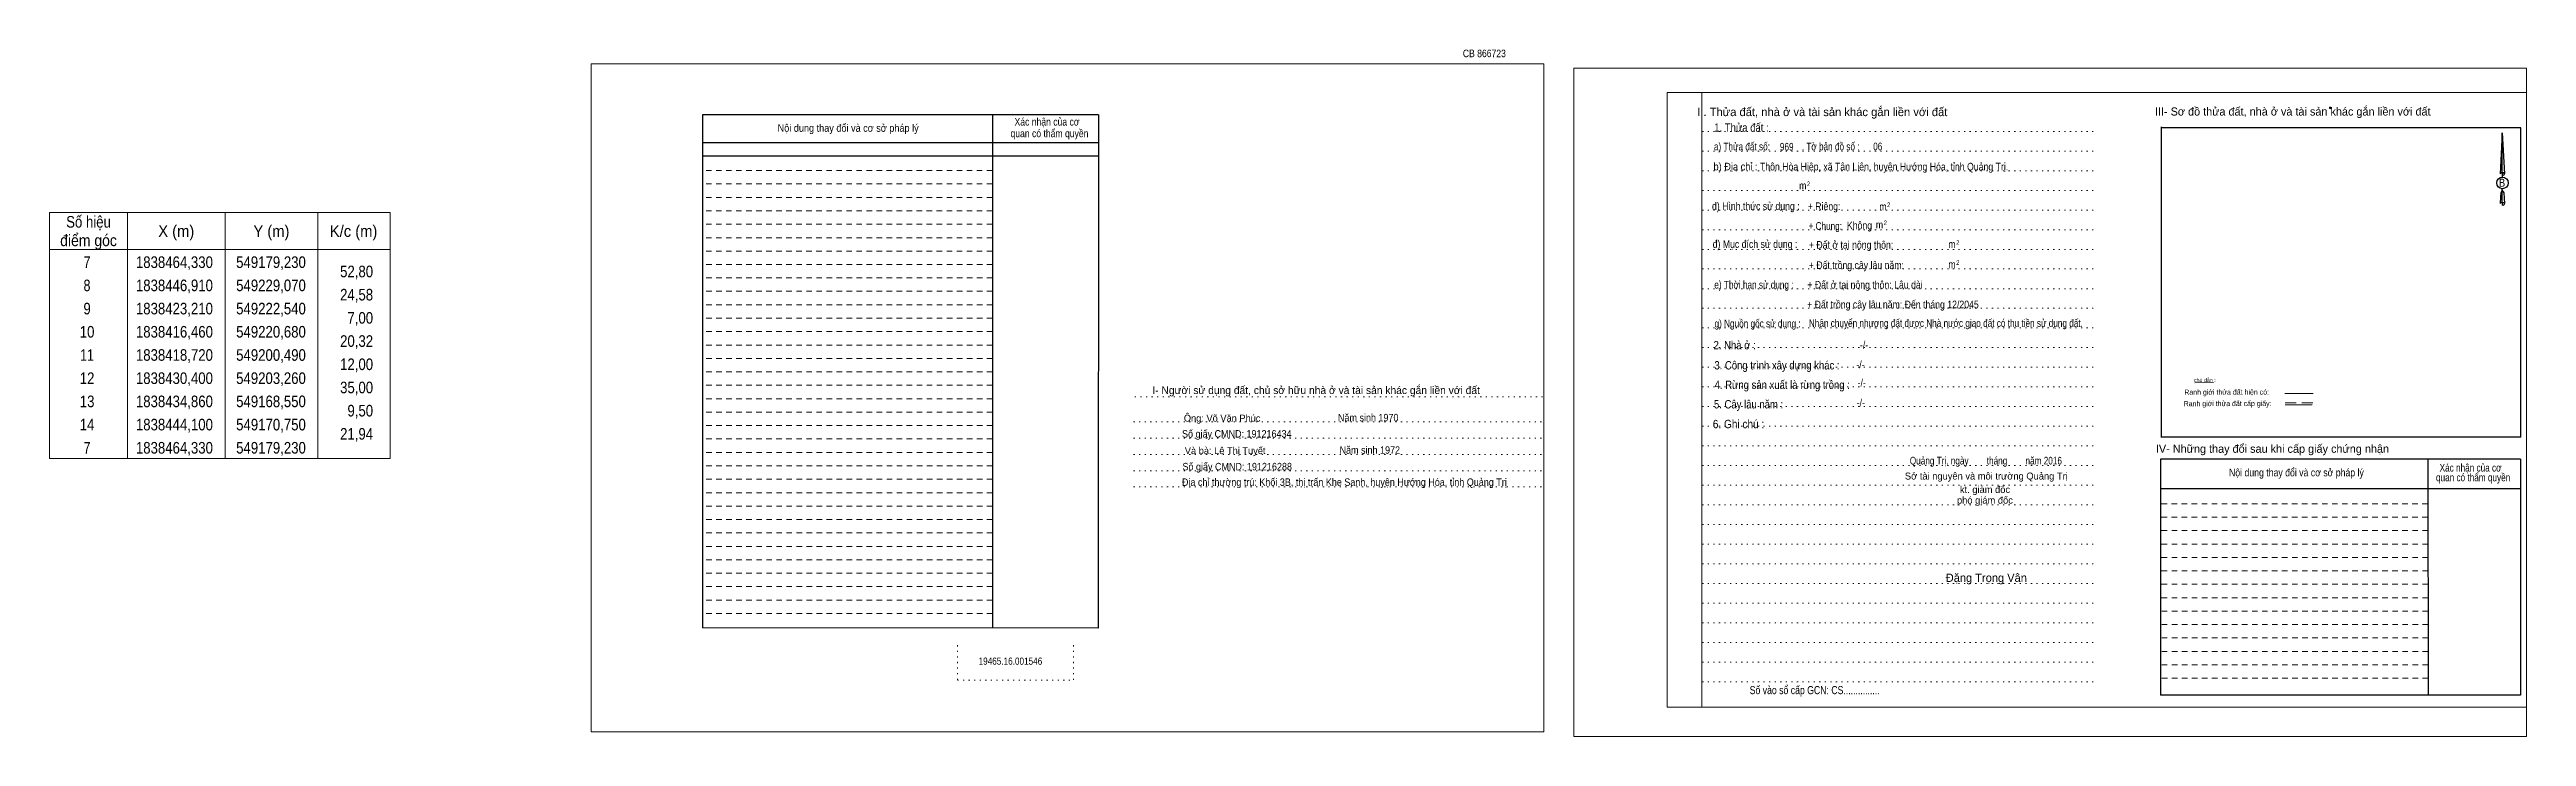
# Model space of a CAD drawing. Header units: metres. Extents: x 548567 to 549894, y 1838258 to 1838573.
# Drawn here: x 549361 to 549894, y 1838397 to 1838545 of the extents above; entities that cross this region are included whole.
import ezdxf
from ezdxf.enums import TextEntityAlignment as Align

# ---------------------------------------------------------------- set-up
doc = ezdxf.new("R2010")
doc.units = ezdxf.units.M
doc.header["$LTSCALE"] = 0.8
doc.header["$PDMODE"] = 32
doc.header["$PDSIZE"] = 0.4
for name, pattern in [('DOTTED', [1.5, 0.3, -1.2]), ('MEDIUM_DASHED', [4.5, 3, -1.5]), ('SHORT_DASHED', [2.7, 1.5, -1.2])]:
    doc.linetypes.add(name, pattern=pattern)
for name, color, linetype, lineweight in [('1', 7, 'DOTTED', 13), ('18', 7, 'Continuous', 25), ('2', 7, 'SHORT_DASHED', 13), ('28', 7, 'Continuous', 13), ('55', 7, 'Continuous', 13), ('63', 7, 'Continuous', 13)]:
    doc.layers.add(name, color=color, linetype=linetype, lineweight=lineweight)
doc.layers.add('40', color=7, linetype='Continuous')

msp = doc.modelspace()

# ---------------------------------------------------------------- texts
at = {"layer": '18'}
for s, height, p in [('II. Thửa đất, nhà ở và tài sản khác gắn liền với đất', 1.8, (549742.65, 1838530.33)), ('Sở tài nguyên và môi trường Quảng Trị', 1.5, (549777.98, 1838452.01)), ('phó giám đốc', 1.5, (549777.68, 1838446.8)), ('kt. giám đốc', 1.5, (549777.69, 1838449.11)), ('Đặng Trọng Vân', 1.782, (549777.975, 1838429.95))]:
    msp.add_text(s, height=height, dxfattribs=at).set_placement(p, align=Align.CENTER)
for s, height, width, p in [('1. Thửa đất :', 1.8, 0.85, (549725.235, 1838526.97)), ('a) Thửa đất số:              , Tờ bản đồ số : ', 1.65, 0.8, (549735.23, 1838522.96)), ('969', 1.65, 0.8, (549734.985, 1838522.91)), ('06', 1.65, 0.8, (549754.59, 1838522.97)), ('b) Địa chỉ : ', 1.65, 0.9, (549724.23, 1838518.63)), (' Thôn Hòa Hiệp, xã Tân Liên, huyện Hướng Hóa, tỉnh Quảng Trị.', 1.65, 0.85, (549755.695, 1838518.62)), (' m', 1.65, 0.85, (549738.185, 1838514.54)), ('2', 1, 0.75, (549739.675, 1838515.24)), ('B', 1.728, 0.85, (549889.075, 1838515.11)), ('d) Hình thức sử dụng :', 1.65, 0.85, (549728.325, 1838510.11)), ('+ Riêng: ', 1.65, 0.85, (549743.295, 1838510.07)), ('       + Chung:', 1.65, 0.8, (549741.565, 1838505.83)), ('Không', 1.65, 0.85, (549750.665, 1838505.95)), (' m', 1.65, 0.85, (549754.705, 1838506.11)), (' m', 1.65, 0.85, (549755.445, 1838510.01)), ('2', 1, 0.75, (549756.215, 1838506.83)), ('2', 1, 0.75, (549756.955, 1838510.73)), ('đ) Mục đích sử dụng :', 1.65, 0.85, (549728.155, 1838501.93)), ('+ Đất ở tại nông thôn:', 1.65, 0.85, (549748.845, 1838501.76)), (' m', 1.65, 0.85, (549770.325, 1838501.89)), ('2', 1, 0.75, (549771.835, 1838502.59)), ('+ Đất trồng cây lâu năm:', 1.65, 0.85, (549749.99, 1838497.39)), (' m', 1.65, 0.85, (549770.325, 1838497.55)), ('2', 1, 0.75, (549771.835, 1838498.25)), ('e) Thời hạn sử dụng :', 1.65, 0.8, (549727.92, 1838493.17)), ('+ Đất trồng cây lâu năm: Đến tháng 12/2045', 1.65, 0.85, (549757.865, 1838488.91)), ('+ Đất ở tại nông thôn: Lâu dài', 1.65, 0.85, (549751.85, 1838493.16)), ('g) Nguồn gốc sử dụng :', 1.65, 0.8, (549728.71, 1838484.81)), ('Nhận chuyển nhượng đất được Nhà nước giao đất có thu tiền sử dụng đất.', 1.65, 0.8, (549769.27, 1838484.89)), ('2. Nhà ở :', 1.8, 0.85, (549723.765, 1838480.07)), ('3. Công trình xây dựng khác :', 1.8, 0.85, (549732.88, 1838475.73)), ('5. Cây lâu năm :', 1.8, 0.85, (549726.76, 1838467.33)), ('4. Rừng sản xuất là rừng trồng :', 1.8, 0.85, (549734.015, 1838471.53)), ('6. Ghi chú :', 1.8, 0.9, (549724.605, 1838463.07)), ('Quảng Trị, ngày        tháng        năm 2016', 1.65, 0.8, (549777.885, 1838455.25)), ('19465.16.001546', 1.55, 0.85, (549567.76, 1838412.09)), ('Số vào sổ cấp GCN: CS...............', 1.75, 0.8, (549741, 1838405.75))]:
    msp.add_text(s, height=height, dxfattribs=dict(at, width=width)).set_placement(p, align=Align.CENTER)
at = {"layer": '2'}
for s, width, p in [('Nội dung thay đổi và cơ sở pháp lý', 0.9, (549532.81, 1838526.95)), ('Nội dung thay đổi và cơ sở pháp lý', 0.9, (549532.81, 1838526.95)), ('Xác nhận của cơ', 0.85, (549575.645, 1838528.29)), ('Xác nhận của cơ', 0.85, (549575.645, 1838528.29)), (' quan có thẩm quyền', 0.85, (549575.915, 1838525.79)), (' quan có thẩm quyền', 0.85, (549575.915, 1838525.79))]:
    msp.add_text(s, height=1.63, dxfattribs=dict(at, width=width)).set_placement(p, align=Align.CENTER)
at = {"layer": '28'}
for s, height, p in [('III- Sơ đồ thửa đất, nhà ở và tài sản khác gắn liền với đất', 1.75, (549843.99, 1838530.45)), ('I- Người sử dụng đất, chủ sở hữu nhà ở và tài sản khác gắn liền với đất', 1.653, (549633.615, 1838470.43)), ('Ông: Võ Văn Phúc', 1.49, (549613.37, 1838464.49)), ('Và bà: Lê Thị Tuyết', 1.49, (549614.02, 1838457.49)), ('IV- Những thay đổi sau khi cấp giấy chứng nhận', 1.75, (549839.615, 1838457.77))]:
    msp.add_text(s, height=height, dxfattribs=at).set_placement(p, align=Align.CENTER)
for s, height, width, p in [('-/-', 1.65, 0.85, (549751.645, 1838480.17)), ('-/-', 1.65, 0.85, (549750.885, 1838475.99)), ('-/-', 1.65, 0.85, (549750.945, 1838467.71)), ('-/-', 1.65, 0.85, (549751.145, 1838472.03)), ('Năm sinh 1970', 1.61, 0.9, (549644.83, 1838464.55)), ('Số giấy CMND: 191216434', 1.61, 0.9, (549616.525, 1838461.05)), ('Năm sinh 1972', 1.61, 0.9, (549645.175, 1838457.56)), ('Số giấy CMND: 191216288', 1.61, 0.9, (549616.615, 1838453.99)), ('Nội dung thay đổi và cơ sở pháp lý', 1.65, 0.85, (549844.78, 1838452.69)), (' quan có thẩm quyền', 1.65, 0.8, (549882.595, 1838451.63)), ('Xác nhận của cơ', 1.65, 0.8, (549882.285, 1838453.73)), ('Địa chỉ thường trú: Khối 3B, thị trấn Khe Sanh, huyện Hướng Hóa, tỉnh Quảng Trị', 1.61, 0.9, (549639.695, 1838450.64))]:
    msp.add_text(s, height=height, dxfattribs=dict(at, width=width)).set_placement(p, align=Align.CENTER)
at = {"layer": '40', "width": 0.85}
msp.add_text('CB 866723', height=1.63, dxfattribs=at).set_placement((549669.85, 1838543.03), align=Align.CENTER)
at = {"layer": '55', "width": 0.8}
for s, height, p in [('Ranh giới thửa đất hiện có:', 1.127, (549829.7537, 1838470.2875)), ('Ranh giới thửa đất cấp giấy:', 1.122, (549829.9537, 1838467.8281))]:
    msp.add_text(s, height=height, rotation=0.135, dxfattribs=at).set_placement(p, align=Align.CENTER)
at = {"layer": '55'}
msp.add_text('chú dẫn :', height=0.8275, rotation=359.974, dxfattribs=at).set_placement((549825.0498, 1838473.0289), align=Align.CENTER)
at = {"layer": '63'}
for s, width, p in [('Số hiệu', 0.85, (549369.18, 1838506.3)), ('X (m)', 0.95, (549388.08, 1838504.3)), ('Y (m)', 0.95, (549408.575, 1838504.3)), ('K/c (m)', 0.95, (549426.28, 1838504.3)), ('điểm góc', 0.9, (549369.18, 1838502.3)), (' 7', 0.8, (549368.48, 1838497.6)), ('1838464,330', 0.85, (549387.68, 1838497.6)), ('549179,230', 0.85, (549408.485, 1838497.6)), (' 8', 0.8, (549368.48, 1838492.6)), ('1838446,910', 0.85, (549387.68, 1838492.6)), ('549229,070', 0.85, (549408.485, 1838492.6)), (' 9', 0.85, (549368.475, 1838487.6)), ('1838423,210', 0.85, (549387.68, 1838487.6)), ('549222,540', 0.85, (549408.485, 1838487.6)), (' 10', 0.85, (549368.475, 1838482.6)), (' 11', 0.8, (549368.475, 1838477.6)), ('1838416,460', 0.85, (549387.68, 1838482.6)), ('1838418,720', 0.85, (549387.68, 1838477.6)), ('549220,680', 0.85, (549408.485, 1838482.6)), ('549200,490', 0.85, (549408.485, 1838477.6)), (' 12', 0.85, (549368.48, 1838472.6)), ('1838430,400', 0.85, (549387.68, 1838472.6)), ('549203,260', 0.85, (549408.485, 1838472.6)), (' 13', 0.85, (549368.48, 1838467.6)), ('1838434,860', 0.85, (549387.68, 1838467.6)), ('549168,550', 0.85, (549408.485, 1838467.6)), (' 14', 0.85, (549368.475, 1838462.6)), ('1838444,100', 0.85, (549387.68, 1838462.6)), ('549170,750', 0.85, (549408.485, 1838462.6)), (' 7', 0.8, (549368.48, 1838457.6)), ('1838464,330', 0.85, (549387.68, 1838457.6)), ('549179,230', 0.85, (549408.485, 1838457.6))]:
    msp.add_text(s, height=2.5, dxfattribs=dict(at, width=width)).set_placement(p, align=Align.CENTER)
at = {"layer": '63', "width": 0.85}
for s, p in [('52,80', (549430.48, 1838495.6)), ('24,58', (549430.48, 1838490.6)), ('7,00', (549430.48, 1838485.6)), ('20,32', (549430.48, 1838480.6)), ('12,00', (549430.48, 1838475.6)), ('35,00', (549430.48, 1838470.6)), ('9,50', (549430.48, 1838465.6)), ('21,94', (549430.48, 1838460.6))]:
    msp.add_text(s, height=2.5, dxfattribs=at).set_placement(p, align=Align.RIGHT)

# ---------------------------------------------------------------- linework, layer by layer
at = {"layer": '1', "linetype": 'Continuous'}
for p, q in [((549709.23, 1838535.43), (549894.33, 1838535.43)), ((549709.23, 1838535.43), (549709.23, 1838402.93)), ((549894.33, 1838535.43), (549894.33, 1838401.81)), ((549709.23, 1838402.93), (549894.33, 1838402.93))]:
    msp.add_line(p, q, dxfattribs=at)
at = {"layer": '1'}
for p, q in [((549716.73, 1838535.43), (549716.73, 1838402.93)), ((549716.73, 1838535.43), (549716.73, 1838402.93)), ((549716.79, 1838527.03), (549801.33, 1838527.03)), ((549716.79, 1838522.79), (549801.33, 1838522.79)), ((549716.79, 1838518.55), (549801.33, 1838518.55)), ((549716.79, 1838514.33), (549801.33, 1838514.33)), ((549716.79, 1838510.09), (549801.33, 1838510.09)), ((549716.79, 1838505.85), (549801.33, 1838505.85)), ((549716.79, 1838501.61), (549801.33, 1838501.61)), ((549716.79, 1838497.39), (549801.33, 1838497.39)), ((549716.79, 1838493.13), (549801.33, 1838493.13)), ((549716.79, 1838488.91), (549801.33, 1838488.91)), ((549716.79, 1838484.67), (549801.33, 1838484.67)), ((549716.79, 1838480.43), (549801.33, 1838480.43)), ((549716.79, 1838476.19), (549801.33, 1838476.19)), ((549594.57, 1838469.81), (549682.63, 1838469.81)), ((549716.79, 1838471.97), (549801.33, 1838471.97)), ((549594.29, 1838464.41), (549682.33, 1838464.41)), ((549716.79, 1838467.73), (549801.33, 1838467.73)), ((549594.29, 1838460.91), (549682.33, 1838460.91)), ((549716.79, 1838463.49), (549801.33, 1838463.49)), ((549716.79, 1838459.25), (549801.33, 1838459.25)), ((549594.29, 1838457.41), (549682.33, 1838457.41)), ((549594.29, 1838453.91), (549682.33, 1838453.91)), ((549716.79, 1838455.01), (549801.33, 1838455.01)), ((549594.29, 1838450.41), (549682.33, 1838450.41)), ((549716.79, 1838450.79), (549801.33, 1838450.79)), ((549716.79, 1838446.55), (549801.33, 1838446.55)), ((549716.79, 1838442.31), (549801.33, 1838442.31)), ((549716.79, 1838438.07), (549801.33, 1838438.07)), ((549716.79, 1838433.85), (549801.33, 1838433.85)), ((549716.79, 1838429.61), (549801.33, 1838429.61)), ((549716.79, 1838425.37), (549801.33, 1838425.37)), ((549556.35, 1838416.29), (549556.35, 1838408.77)), ((549581.33, 1838416.29), (549581.33, 1838408.77)), ((549716.79, 1838421.13), (549801.33, 1838421.13)), ((549716.79, 1838416.91), (549801.33, 1838416.91)), ((549716.79, 1838412.67), (549801.33, 1838412.67)), ((549556.35, 1838408.77), (549581.33, 1838408.77)), ((549716.79, 1838408.43), (549801.33, 1838408.43))]:
    msp.add_line(p, q, dxfattribs=at)
at = {"layer": '1', "linetype": 'Continuous'}
for points in [[(549477.45, 1838397.63), (549682.65, 1838397.63), (549682.65, 1838541.63), (549477.45, 1838541.63)], [(549477.45, 1838541.63), (549682.65, 1838541.63), (549682.65, 1838397.63), (549477.45, 1838397.63)], [(549477.45, 1838397.63), (549682.65, 1838397.63), (549682.65, 1838541.63), (549477.45, 1838541.63)], [(549689.13, 1838396.63), (549894.33, 1838396.63), (549894.33, 1838540.63), (549689.13, 1838540.63)], [(549716.73, 1838535.43), (549894.33, 1838535.43), (549894.33, 1838402.93), (549716.73, 1838402.93)]]:
    msp.add_lwpolyline(points, close=True, dxfattribs=at)
at = {"layer": '18'}
for p, q in [((549889.13, 1838526.73), (549889.61, 1838517.89)), ((549889.13, 1838526.73), (549889.61, 1838517.89)), ((549889.13, 1838526.73), (549889.61, 1838517.89)), ((549888.75, 1838519.27), (549888.67, 1838517.91)), ((549889.13, 1838518.19), (549889.13, 1838517.85)), ((549889.13, 1838517.85), (549889.13, 1838517.59)), ((549889.13, 1838517.59), (549889.13, 1838517.25)), ((549889.13, 1838517.59), (549889.13, 1838517.25)), ((549889.13, 1838517.59), (549889.13, 1838517.25)), ((549889.61, 1838517.89), (549889.61, 1838517.91)), ((549889.13, 1838514.27), (549889.13, 1838514.67)), ((549889.13, 1838514.27), (549889.13, 1838514.67)), ((549889.13, 1838514.27), (549889.13, 1838514.67)), ((549889.13, 1838514.27), (549889.49, 1838513.79)), ((549889.13, 1838514.27), (549889.49, 1838513.79)), ((549889.13, 1838514.27), (549889.49, 1838513.79)), ((549889.49, 1838513.79), (549889.61, 1838511.47)), ((549889.49, 1838513.79), (549889.61, 1838511.47)), ((549889.49, 1838513.79), (549889.61, 1838511.47)), ((549889.13, 1838511.77), (549889.13, 1838511.43)), ((549889.13, 1838511.43), (549889.13, 1838511.17)), ((549889.61, 1838511.47), (549889.61, 1838511.49))]:
    msp.add_line(p, q, dxfattribs=at)
for points in [[(549889.13, 1838518.19), (549889.13, 1838526.73), (549888.75, 1838519.27)], [(549889.13, 1838511.77), (549889.13, 1838514.27), (549888.81, 1838513.79), (549888.75, 1838512.85), (549888.67, 1838511.49)]]:
    msp.add_lwpolyline(points, dxfattribs=at)
for centre, start_param, end_param in [((549889.154, 1838517.8682), 1.57079633, 3.07445202), ((549889.154, 1838517.8682), 0.06714063, 1.57079633), ((549889.154, 1838517.8682), 4.71238898, 6.28318531), ((549889.154, 1838511.4477), 2.49106941, 3.07427841), ((549889.154, 1838511.4477), 1.57079633, 2.49106941), ((549889.154, 1838511.4477), 0.06714063, 1.57079633), ((549889.154, 1838511.4477), 4.71238898, 6.28318531)]:
    msp.add_ellipse(centre, major_axis=(0.4535, 0), ratio=0.655448, start_param=start_param, end_param=end_param, dxfattribs=at)
msp.add_ellipse((549889.1536, 1838515.9297), major_axis=(0, 1.258), ratio=0.983453, dxfattribs=at)
at = {"layer": '2', "linetype": 'Continuous', "lineweight": 25}
for p, q in [((549586.71, 1838530.59), (549501.45, 1838530.59)), ((549501.45, 1838530.59), (549501.45, 1838420.07)), ((549563.87, 1838530.59), (549563.91, 1838419.99)), ((549586.71, 1838524.55), (549501.55, 1838524.55)), ((549586.71, 1838521.67), (549501.55, 1838521.67))]:
    msp.add_line(p, q, dxfattribs=at)
at = {"layer": '2'}
for p, q in [((549563.87, 1838518.61), (549501.43, 1838518.61)), ((549563.87, 1838515.71), (549501.43, 1838515.71)), ((549563.87, 1838515.71), (549501.45, 1838515.71)), ((549563.87, 1838512.81), (549501.45, 1838512.81)), ((549563.87, 1838509.93), (549501.45, 1838509.93)), ((549563.87, 1838507.03), (549501.45, 1838507.03)), ((549563.87, 1838504.13), (549501.45, 1838504.13)), ((549563.87, 1838501.25), (549501.45, 1838501.25)), ((549563.89, 1838498.35), (549501.45, 1838498.35)), ((549563.89, 1838495.47), (549501.45, 1838495.47)), ((549563.89, 1838492.57), (549501.45, 1838492.57)), ((549563.89, 1838489.67), (549501.45, 1838489.67)), ((549563.89, 1838486.79), (549501.45, 1838486.79)), ((549563.89, 1838483.89), (549501.45, 1838483.89)), ((549563.89, 1838480.99), (549501.45, 1838480.99)), ((549563.89, 1838478.11), (549501.45, 1838478.11)), ((549563.89, 1838475.21), (549501.45, 1838475.21)), ((549563.89, 1838472.33), (549501.45, 1838472.33)), ((549563.89, 1838469.43), (549501.45, 1838469.43)), ((549563.89, 1838466.53), (549501.45, 1838466.53)), ((549563.89, 1838463.65), (549501.45, 1838463.65)), ((549563.89, 1838460.75), (549501.45, 1838460.75)), ((549563.91, 1838457.85), (549501.45, 1838457.85)), ((549563.91, 1838454.97), (549501.45, 1838454.97)), ((549563.91, 1838452.07), (549501.45, 1838452.07)), ((549563.91, 1838449.17), (549501.45, 1838449.17)), ((549563.91, 1838446.29), (549501.45, 1838446.29)), ((549563.91, 1838443.39), (549501.45, 1838443.39)), ((549873.09, 1838443.89), (549815.53, 1838443.89)), ((549563.91, 1838440.51), (549501.45, 1838440.51)), ((549563.91, 1838437.61), (549501.45, 1838437.61)), ((549873.11, 1838441.01), (549815.53, 1838441.01)), ((549873.11, 1838438.11), (549815.53, 1838438.11)), ((549563.91, 1838434.71), (549501.45, 1838434.71)), ((549873.11, 1838435.21), (549815.53, 1838435.21)), ((549873.11, 1838432.33), (549815.53, 1838432.33)), ((549563.91, 1838431.83), (549501.45, 1838431.83)), ((549563.91, 1838428.93), (549501.45, 1838428.93)), ((549873.11, 1838429.43), (549815.53, 1838429.43)), ((549563.91, 1838426.03), (549501.45, 1838426.03)), ((549563.91, 1838423.15), (549501.45, 1838423.15)), ((549873.11, 1838426.53), (549815.53, 1838426.53)), ((549873.13, 1838423.65), (549815.53, 1838423.65)), ((549873.13, 1838420.75), (549815.53, 1838420.75)), ((549873.13, 1838417.87), (549815.53, 1838417.87)), ((549873.13, 1838414.97), (549815.53, 1838414.97)), ((549873.13, 1838412.07), (549815.53, 1838412.07)), ((549873.15, 1838409.19), (549815.53, 1838409.19))]:
    msp.add_line(p, q, dxfattribs=at)
at = {"layer": '2', "linetype": 'Continuous', "lineweight": 25}
msp.add_lwpolyline([(549586.71, 1838530.59), (549586.67, 1838419.95), (549501.45, 1838420.07)], dxfattribs=at)
at = {"layer": '28', "lineweight": 25}
for p, q in [((549815.67, 1838527.99), (549815.67, 1838461.35)), ((549893.11, 1838461.13), (549815.59, 1838461.13)), ((549873.09, 1838456.43), (549873.15, 1838405.55)), ((549893.05, 1838456.43), (549893.01, 1838405.55)), ((549893.03, 1838449.97), (549815.53, 1838449.97)), ((549893.01, 1838405.55), (549815.53, 1838405.55))]:
    msp.add_line(p, q, dxfattribs=at)
at = {"layer": '28', "linetype": 'SHORT_DASHED'}
msp.add_line((549873.09, 1838446.79), (549815.53, 1838446.79), dxfattribs=at)
at = {"layer": '28', "lineweight": 25}
for points in [[(549893.11, 1838461.13), (549893.11, 1838527.77), (549815.59, 1838527.77)], [(549893.05, 1838456.43), (549815.53, 1838456.43), (549815.53, 1838405.55)]]:
    msp.add_lwpolyline(points, dxfattribs=at)
at = {"layer": '28'}
msp.add_point((549852.07, 1838532.09), dxfattribs=at)
at = {"layer": '55'}
for p, q in [((549822.89, 1838472.83), (549826.93, 1838472.89)), ((549842.27, 1838470.57), (549848.37, 1838470.57)), ((549842.33, 1838468.09), (549848.19, 1838468.09)), ((549842.33, 1838468.09), (549848.19, 1838468.09))]:
    msp.add_line(p, q, dxfattribs=at)
at = {"layer": '55', "linetype": 'MEDIUM_DASHED'}
msp.add_line((549842.33, 1838468.53), (549848.33, 1838468.53), dxfattribs=at)
at = {"layer": '63'}
for p, q in [((549377.58, 1838509.55), (549377.58, 1838456.55)), ((549398.58, 1838509.55), (549398.58, 1838456.55)), ((549418.58, 1838509.55), (549418.58, 1838456.55)), ((549360.78, 1838501.55), (549434.18, 1838501.55))]:
    msp.add_line(p, q, dxfattribs=at)
msp.add_lwpolyline([(549360.78, 1838509.55), (549434.18, 1838509.55), (549434.18, 1838456.55), (549360.78, 1838456.55)], close=True, dxfattribs=at)

msp.set_redraw_order([(e.dxf.handle, doc.entitydb.next_handle()) for e in msp.query("TEXT MTEXT ATTDEF DIMENSION ARC_DIMENSION")])  # texts and dimensions are drawn at this point

doc.saveas('drawing.dxf')
